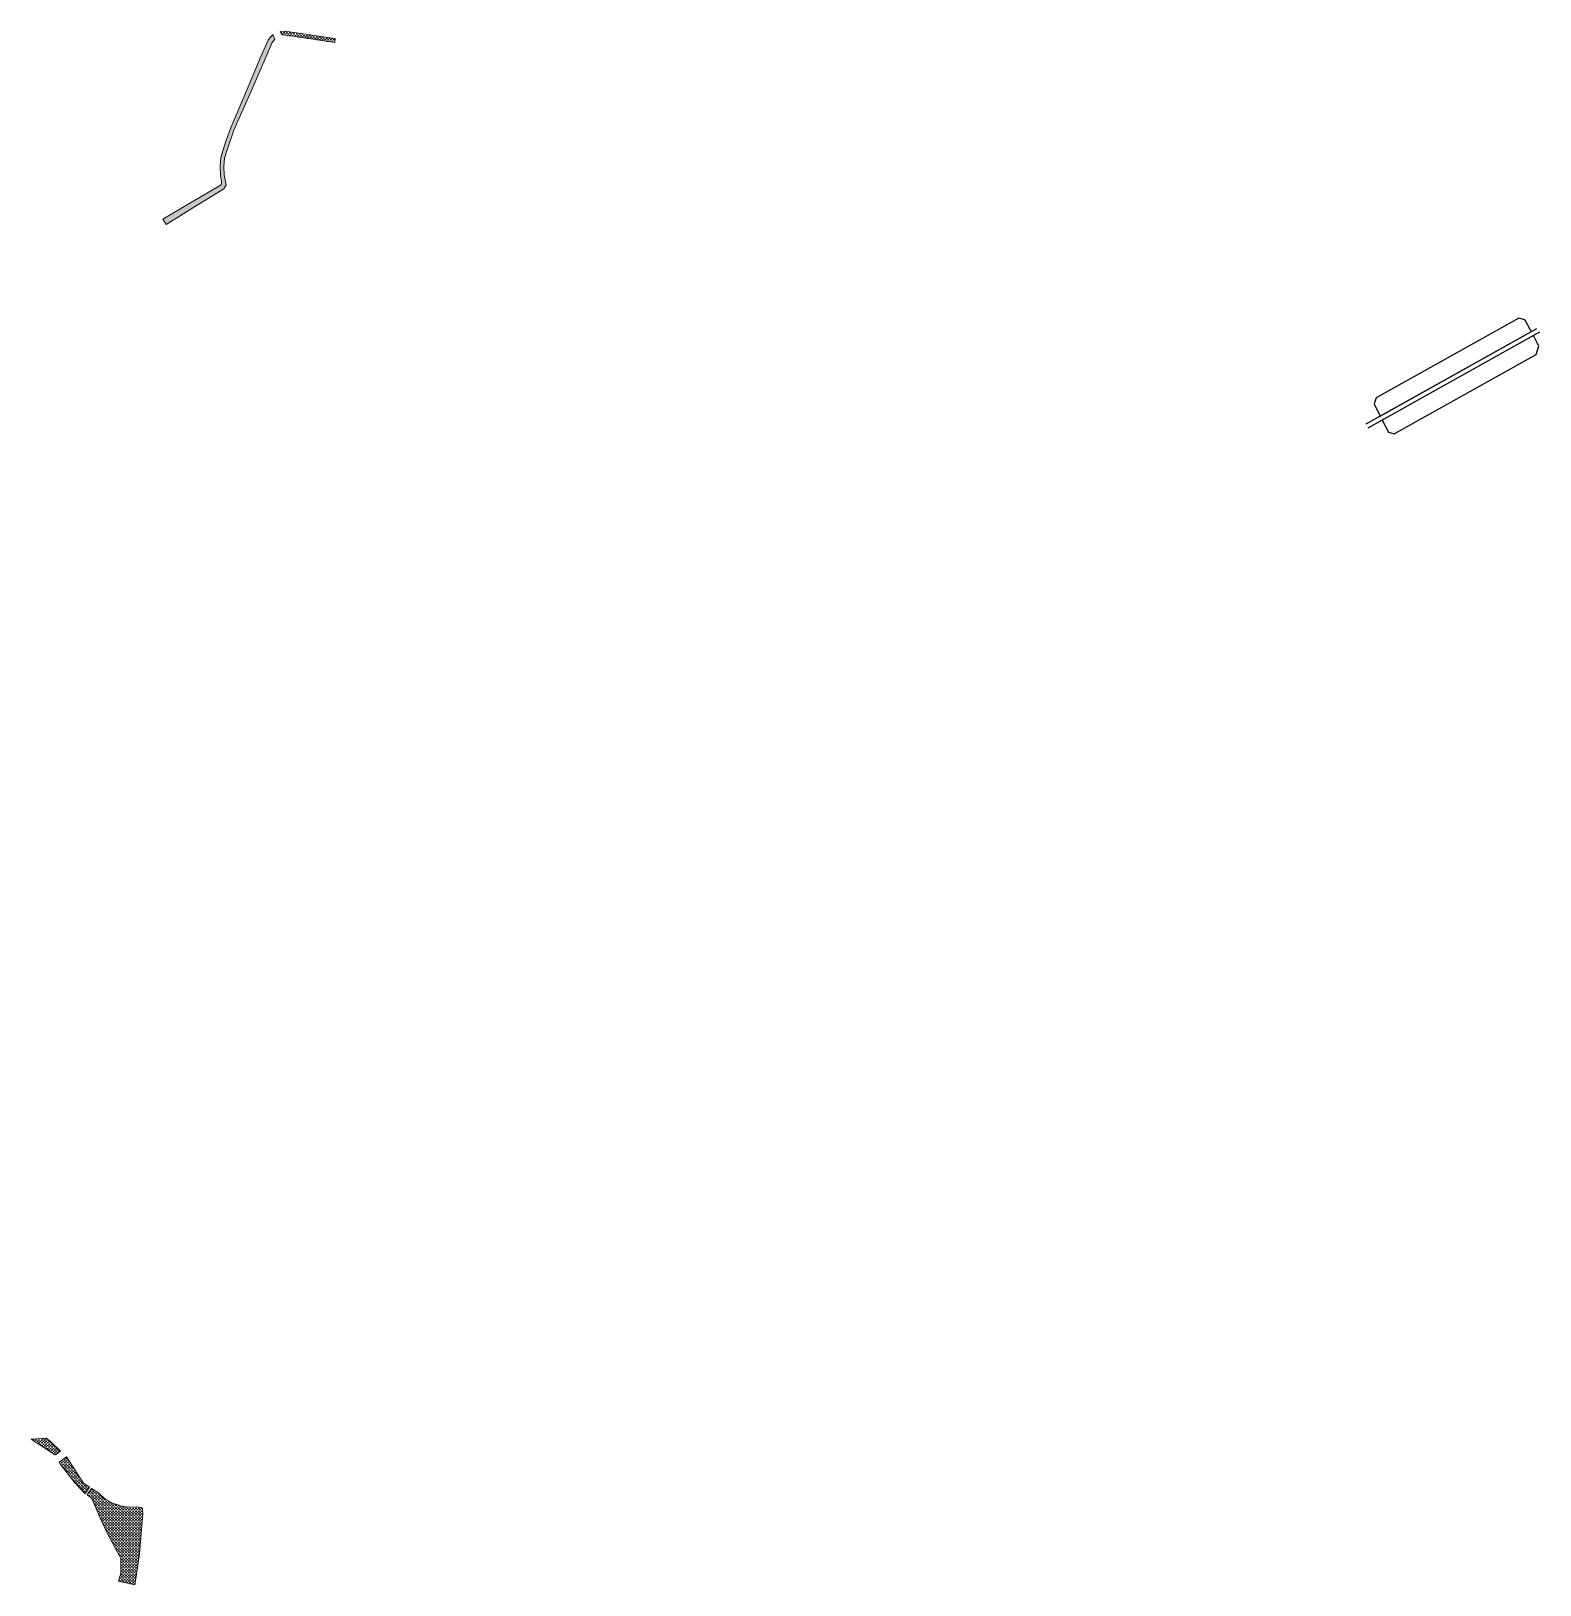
# Model space of a CAD drawing. Header units: metres. Extents: x 563299 to 571118, y 2063753 to 2067384.
# Drawn here: x 569436 to 571118, y 2065047 to 2066779 of the extents above; entities that cross this region are included whole.
import ezdxf

# ---------------------------------------------------------------- set-up
doc = ezdxf.new("R2010")
doc.units = ezdxf.units.M
doc.layers.add('datMatNc', color=150, linetype='CONTINUOUS', lineweight=13)
for name, color, linetype in [('hacth sdd', 8, 'CONTINUOUS'), ('thuadat', 6, 'CONTINUOUS'), ('ViaHeS', 32, 'CONTINUOUS')]:
    doc.layers.add(name, color=color, linetype=linetype)

msp = doc.modelspace()

# ---------------------------------------------------------------- hatches: boundary and pattern name
at = {"layer": 'hacth sdd'}
h = msp.add_hatch(dxfattribs=at)
h.set_pattern_fill('DASH', color=152, scale=0.5, style=0)
h.paths.add_polyline_path([(569643.046, 2066598.455), (569650.781, 2066602.999), (569653.614, 2066607.656), (569651.106, 2066618.837), (569651.058, 2066627.654), (569651.607, 2066637.45), (569654.493, 2066646.769), (569662.204, 2066668.609), (569684.294, 2066718.818), (569704.704, 2066766.153), (569707.714, 2066770.088), (569705.528, 2066775.281), (569700.7, 2066769.705), (569692.15, 2066750.499), (569673.19, 2066705.265), (569659.268, 2066672.427), (569652.861, 2066655.119), (569647.5, 2066637.945), (569646.868, 2066629.052), (569647.216, 2066616.951), (569648.318, 2066612.254), (569648.473, 2066610.302), (569647.984, 2066607.717), (569613.177, 2066587.275), (569582.955, 2066569.27), (569586.7, 2066563.428), (569602.073, 2066572.985), (569613.505, 2066580.091)])
h = msp.add_hatch(dxfattribs=at)
h.set_pattern_fill('DASH', color=152, scale=0.5, style=0)
h.paths.add_polyline_path([(569719.37, 2066778.974), (569713.878, 2066778.641), (569715.469, 2066774.863), (569723.256, 2066774.022), (569772.379, 2066766.755), (569774.666, 2066766.417), (569775.155, 2066770.61), (569767.212, 2066771.801)])
h = msp.add_hatch(dxfattribs=at)
h.set_pattern_fill('DASH', color=152, scale=0.5, style=0)
h.paths.add_polyline_path([(569457.442, 2065207.369), (569452.909, 2065210.76), (569435.967, 2065209.751), (569462.865, 2065192.005), (569468.722, 2065196.209)])
h = msp.add_hatch(dxfattribs=at)
h.set_pattern_fill('DASH', color=152, scale=0.5, style=0)
h.paths.add_polyline_path([(569493.933, 2065160.833), (569475.455, 2065189.964), (569467.207, 2065184.043), (569469.33, 2065180.864), (569484.983, 2065160.584), (569496.446, 2065148.859), (569501.303, 2065156.199)])
h = msp.add_hatch(dxfattribs=at)
h.set_pattern_fill('DASH', color=152, scale=0.5, style=0)
h.paths.add_polyline_path([(569560.522, 2065126.503), (569560.309, 2065131.706), (569559.735, 2065132.76), (569558.56, 2065133.426), (569553.688, 2065134.125), (569544.267, 2065133.962), (569535.565, 2065135.4), (569526.643, 2065138.462), (569518.941, 2065142.788), (569513.701, 2065147.026), (569510.032, 2065150.38), (569509.119, 2065150.777), (569503.384, 2065154.792), (569498.482, 2065147.581), (569502.847, 2065144.163), (569503.888, 2065143.349), (569513.67, 2065119.968), (569521.453, 2065103.849), (569532.301, 2065083.57), (569536.103, 2065076.852), (569536.103, 2065067.951), (569536.103, 2065060.367), (569533.409, 2065051.312), (569551.513, 2065047.174), (569553.25, 2065056.378), (569556.766, 2065081.926), (569557.341, 2065086.77)])

# ---------------------------------------------------------------- linework, layer by layer
at = {"layer": 'datMatNc'}
for points in [[(569643.046, 2066598.455), (569650.781, 2066602.999), (569653.614, 2066607.656), (569651.106, 2066618.837), (569651.058, 2066627.654), (569651.607, 2066637.45), (569654.493, 2066646.769), (569662.204, 2066668.609), (569684.294, 2066718.818), (569704.704, 2066766.153), (569707.714, 2066770.088), (569705.528, 2066775.281), (569700.7, 2066769.705), (569692.15, 2066750.499), (569673.19, 2066705.265), (569659.268, 2066672.427), (569652.861, 2066655.119), (569647.5, 2066637.945), (569646.868, 2066629.052), (569647.216, 2066616.951), (569648.318, 2066612.254), (569648.473, 2066610.302), (569647.984, 2066607.717), (569613.177, 2066587.275), (569582.955, 2066569.27), (569586.7, 2066563.428), (569602.073, 2066572.985), (569613.505, 2066580.091)], [(569719.37, 2066778.974), (569713.878, 2066778.641), (569715.469, 2066774.863), (569723.256, 2066774.022), (569772.379, 2066766.755), (569774.666, 2066766.417), (569775.155, 2066770.61), (569767.212, 2066771.801)], [(569457.442, 2065207.369), (569452.909, 2065210.76), (569435.967, 2065209.751), (569462.865, 2065192.005), (569468.722, 2065196.209)], [(569493.933, 2065160.833), (569475.455, 2065189.964), (569467.207, 2065184.043), (569469.33, 2065180.864), (569484.983, 2065160.584), (569496.446, 2065148.859), (569501.303, 2065156.199)], [(569560.522, 2065126.503), (569560.309, 2065131.706), (569559.735, 2065132.76), (569558.56, 2065133.426), (569553.688, 2065134.125), (569544.267, 2065133.962), (569535.565, 2065135.4), (569526.643, 2065138.462), (569518.941, 2065142.788), (569513.701, 2065147.026), (569510.032, 2065150.38), (569509.119, 2065150.777), (569503.384, 2065154.792), (569498.482, 2065147.581), (569502.847, 2065144.163), (569503.888, 2065143.349), (569513.67, 2065119.968), (569521.453, 2065103.849), (569532.301, 2065083.57), (569536.103, 2065076.852), (569536.103, 2065067.951), (569536.103, 2065060.367), (569533.409, 2065051.312), (569551.513, 2065047.174), (569553.25, 2065056.378), (569556.766, 2065081.926), (569557.341, 2065086.77)]]:
    msp.add_lwpolyline(points, close=True, dxfattribs=at)
at = {"layer": 'thuadat'}
for p, q in [((570924.615, 2066341.184), (571114.926, 2066447.377)), ((570926.854, 2066336.707), (571118.413, 2066443.596))]:
    msp.add_line(p, q, dxfattribs=at)
for points in [[(571108.838, 2066443.979, 0.00188657), (571101.727, 2066457.189), (571094.969, 2066459.143), (570935.76, 2066370.306), (570933.631, 2066363.398), (570940.35, 2066349.964)], [(571114.357, 2066418.43), (571117.242, 2066428.052, 0.0016357), (571111.186, 2066439.564), (570942.589, 2066345.487), (570949.399, 2066331.871), (570955.959, 2066329.911), (570961.788, 2066333.297)]]:
    msp.add_lwpolyline(points, format="xyb", close=True, dxfattribs=at)
at = {"layer": 'ViaHeS'}
for points in [[(571108.838, 2066443.979, 0.00188657), (571101.727, 2066457.189), (571094.969, 2066459.143), (570935.76, 2066370.306), (570933.631, 2066363.398), (570940.35, 2066349.964)], [(570942.589, 2066345.487), (570949.399, 2066331.871), (570955.959, 2066329.911), (570961.788, 2066333.297), (571114.357, 2066418.43), (571117.242, 2066428.052, 0.0016357), (571111.186, 2066439.564)]]:
    msp.add_lwpolyline(points, format="xyb", dxfattribs=at)

doc.saveas('drawing.dxf')
